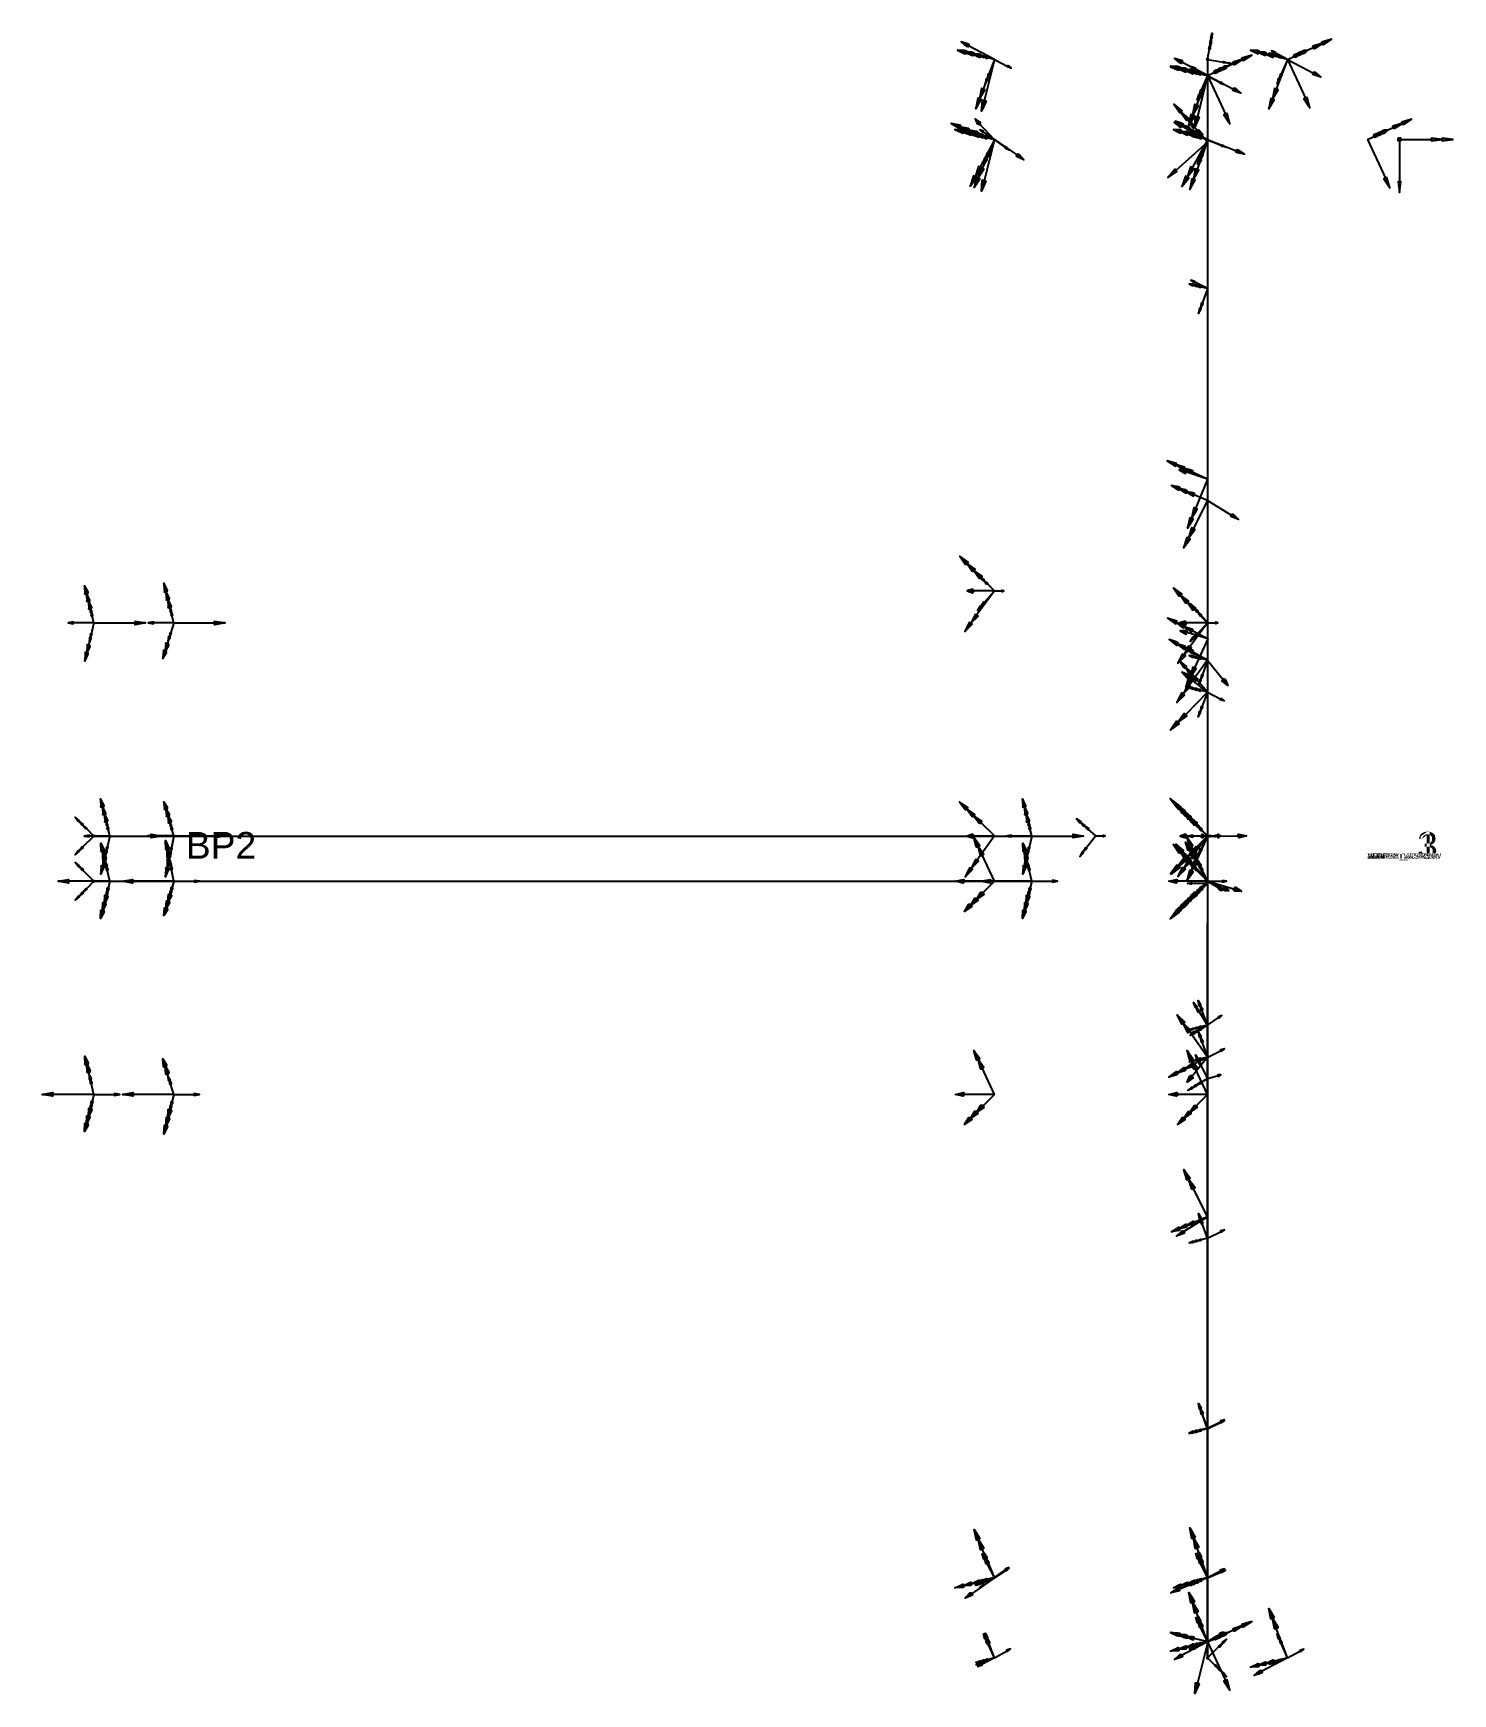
# Model space of a CAD drawing. Header units: millimetres. Extents: x -5724 to 16, y -157 to 163.
# Drawn here: x -250.4 to 16, y -156.7 to 154.9 of the extents above; entities that cross this region are included whole.
import ezdxf

# ---------------------------------------------------------------- set-up
doc = ezdxf.new("R2010")
doc.units = ezdxf.units.MM
for name, color, linetype in [('AutoDetect_15_14', 1, 'Continuous'), ('AutoDetect_16_10', 1, 'Continuous'), ('AutoDetect_17_7', 1, 'Continuous'), ('AutoDetect_18_13', 1, 'Continuous'), ('AutoDetect_18_6', 1, 'Continuous'), ('AutoDetect_19_9', 1, 'Continuous'), ('AutoDetect_20_0', 1, 'Continuous'), ('AutoDetect_20_16', 1, 'Continuous'), ('AutoDetect_20_3', 1, 'Continuous'), ('AutoDetect_22_2', 1, 'Continuous'), ('AutoDetect_23_1', 1, 'Continuous'), ('AutoDetect_26_5', 1, 'Continuous'), ('AutoDetect_27_4', 1, 'Continuous'), ('AutoDetect_53_11', 1, 'Continuous'), ('AutoDetect_54_15', 1, 'Continuous'), ('AutoDetect_57_8', 1, 'Continuous'), ('AutoDetect_59_12', 1, 'Continuous'), ('RIPPE_ID_GUID_702B9DFF_778D_48ac_A75F_BEC5E055050B', 1, 'Continuous')]:
    doc.layers.add(name, color=color, linetype=linetype)
doc.styles.get("Standard").update_dxf_attribs({"font": 'arial.ttf'})

msp = doc.modelspace()

# ---------------------------------------------------------------- texts
for tag, s, height, flags in [('ABLPKT2', '2 0.0000 0.0000 0.0000 0.0000 0.0000 0.0000 ', 0.5, 3), ('ABLPKT3', '3 0.0000 0.0000 0.0000 0.0000 0.0000 0.0000 ', 0.5, 3), ('ABLPKT6', '6 0.0000 0.0000 0.0000 0.0000 0.0000 0.0000 ', 0.5, 3), ('ABLPKT1', '1 0.0000 0.0000 0.0000 0.0000 0.0000 0.0000 ', 0.5, 3), ('ABLPKT4', '4 0.0000 0.0000 0.0000 0.0000 0.0000 0.0000 ', 0.5, 3), ('ABLPKT5', '5 0.0000 0.0000 0.0000 0.0000 0.0000 0.0000 ', 0.5, 3), ('VERF', 'AutoCAM', 1, 3), ('GRFPKT1', '1 0.0000 0.0000 0.0000 0.0000 0.0000 0.0000 ', 0.5, 3), ('GRFPKT2', '2 0.0000 0.0000 0.0000 0.0000 0.0000 0.0000 ', 0.5, 3), ('GRFPKT3', '3 0.0000 0.0000 0.0000 0.0000 0.0000 0.0000 ', 0.5, 3), ('GRFPKT4', '4 0.0000 0.0000 0.0000 0.0000 0.0000 0.0000 ', 0.5, 3), ('GRFPKT5', '5 0.0000 0.0000 0.0000 0.0000 0.0000 0.0000 ', 0.5, 3), ('GRFPKT6', '6 0.0000 0.0000 0.0000 0.0000 0.0000 0.0000 ', 0.5, 3), ('GEWICHT', '  10.0000', 1, 3), ('REFO', '10CDC', 1, 9), ('MAX_ROT_GESCHW', ' 100.0000', 1, 3), ('MAX_ROT_VERZOE', '  10.0000', 1, 3), ('MAX_ROT_BESCHL', '  10.0000', 1, 3), ('MAX_LIN_VERZOE', '  10.0000', 1, 3), ('MAX_LIN_BESCHL', '  10.0000', 1, 3), ('MAX_LIN_GESCHW', ' 100.0000', 1, 3), ('KURZB', '', 1, 3), ('DATUM', '25.5.2022', 1, 3), ('ELETYP', 'WERKSTUECK', 1, 3), ('NAME', '5011', 1, 3)]:
    msp.add_attdef(tag, (0, 0), s, height=height, dxfattribs=dict(flags=flags))
at = {"layer": 'RIPPE_ID_GUID_702B9DFF_778D_48ac_A75F_BEC5E055050B', "color": 5}
for s, p in [('BP2', (-221.75, 0)), ('BP3', (0, 0, -155)), ('BP1', (0, 0))]:
    msp.add_text(s, height=5, dxfattribs=at).set_placement(p)

# ---------------------------------------------------------------- blocks, each defined once
blk = doc.blocks.new('Kontrollpunkt')
at = {"color": 0}
for q in [(0, 6), (8, 0), (0, 0, 4)]:
    blk.add_line((0, 0), q, dxfattribs=at)
for points in [[(0.25, 8, -0.25), (-0.25, 8, -0.25), (-0.25, 8, 0.25), (0, 10, 0), (-0.25, 8, -0.25), (0.25, 8, 0.25), (0, 10, 0), (0.25, 8, -0.25), (0.25, 8, 0.25), (-0.25, 8, 0.25)], [(0.25, 6, -0.25), (-0.25, 6, -0.25), (-0.25, 6, 0.25), (0, 8, 0), (-0.25, 6, -0.25), (0.25, 6, 0.25), (0, 8, 0), (0.25, 6, -0.25), (0.25, 6, 0.25), (-0.25, 6, 0.25)], [(0.25, 0.25, 4), (-0.25, 0.25, 4), (-0.25, -0.25, 4), (0, 0, 6), (-0.25, 0.25, 4), (0.25, -0.25, 4), (0, 0, 6), (0.25, 0.25, 4), (0.25, -0.25, 4), (-0.25, -0.25, 4)], [(0.25, 0.25, 6), (-0.25, 0.25, 6), (-0.25, -0.25, 6), (0, 0, 8), (-0.25, 0.25, 6), (0.25, -0.25, 6), (0, 0, 8), (0.25, 0.25, 6), (0.25, -0.25, 6), (-0.25, -0.25, 6)], [(0.25, 0.25, 8), (-0.25, 0.25, 8), (-0.25, -0.25, 8), (0, 0, 10), (-0.25, 0.25, 8), (0.25, -0.25, 8), (0, 0, 10), (0.25, 0.25, 8), (0.25, -0.25, 8), (-0.25, -0.25, 8)], [(8, 0.25, -0.25), (8, 0.25, 0.25), (8, -0.25, 0.25), (10, 0, 0), (8, 0.25, 0.25), (8, -0.25, -0.25), (10, 0, 0), (8, 0.25, -0.25), (8, -0.25, -0.25), (8, -0.25, 0.25)]]:
    blk.add_polyline3d(points, dxfattribs=at)

# ---------------------------------------------------------------- linework, layer by layer
at = {"layer": 'AutoDetect_15_14', "color": 1}
msp.add_line((-30, 150, -145), (-30, -150, -145), dxfattribs=at)
at = {"layer": 'AutoDetect_16_10', "color": 1}
msp.add_line((-30, 149.9, -149), (-30, 31.25, -149), dxfattribs=at)
at = {"layer": 'AutoDetect_17_7', "color": 1}
msp.add_line((-30, -149.9, -149), (-30, -31.25, -149), dxfattribs=at)
at = {"layer": 'AutoDetect_18_13', "color": 1}
msp.add_line((-30, -149.9, -411), (-30, -31.25, -411), dxfattribs=at)
at = {"layer": 'AutoDetect_18_13', "color": 1, "extrusion": (1, 2.08167e-16, 2.91434e-15)}
msp.add_arc((-31.25, -384, -30), 27, 270, 315, dxfattribs=at)
at = {"layer": 'AutoDetect_18_6', "color": 1}
msp.add_line((-30, -4.25, -240), (-30, -4.25, -384), dxfattribs=at)
at = {"layer": 'AutoDetect_18_6', "color": 1, "extrusion": (-1, -2.08167e-16, -2.91434e-15)}
msp.add_arc((31.25, -384, 30), 27, 180, 225, dxfattribs=at)
at = {"layer": 'AutoDetect_19_9', "color": 1}
msp.add_line((-30, 150, -425), (-30, -150, -425), dxfattribs=at)
at = {"layer": 'AutoDetect_20_0', "color": 1}
msp.add_line((-30, 4.25, -176), (-30, 4.25, -240), dxfattribs=at)
at = {"layer": 'AutoDetect_20_0', "color": 1, "extrusion": (1, 2.08167e-16, 2.91434e-15)}
msp.add_arc((31.25, -176, -30), 27, 170.2944, 180, dxfattribs=at)
at = {"layer": 'AutoDetect_20_16', "color": 1}
msp.add_line((-30, 149.9, -411), (-30, 31.25, -411), dxfattribs=at)
at = {"layer": 'AutoDetect_20_16', "color": 1, "extrusion": (-1, 6.25888e-15, -8.27116e-15)}
msp.add_arc((-31.25, -384, 30), 27, 270, 315, dxfattribs=at)
at = {"layer": 'AutoDetect_20_3', "color": 1}
msp.add_line((-30, 4.25, -384), (-30, 4.25, -240), dxfattribs=at)
at = {"layer": 'AutoDetect_20_3', "color": 1, "extrusion": (-1, 6.25888e-15, -8.27116e-15)}
msp.add_arc((-31.25, -384, 30), 27, 315, 0, dxfattribs=at)
at = {"layer": 'AutoDetect_22_2', "color": 1}
msp.add_line((-239, 4.25, -245), (-60, 4.25, -245), dxfattribs=at)
at = {"layer": 'AutoDetect_23_1', "color": 1}
msp.add_line((-239, 4.25, -235), (-60, 4.25, -235), dxfattribs=at)
at = {"layer": 'AutoDetect_26_5', "color": 1}
msp.add_line((-239, -4.25, -245), (-60, -4.25, -245), dxfattribs=at)
at = {"layer": 'AutoDetect_27_4', "color": 1}
msp.add_line((-239, -4.25, -235), (-60, -4.25, -235), dxfattribs=at)
at = {"layer": 'AutoDetect_53_11', "color": 1}
msp.add_line((-30, 150, -245), (-30, 34.25, -245), dxfattribs=at)
at = {"layer": 'AutoDetect_54_15', "color": 1}
msp.add_line((-30, 150, -235), (-30, 34.25, -235), dxfattribs=at)
at = {"layer": 'AutoDetect_57_8', "color": 1}
msp.add_line((-30, -150, -245), (-30, -34.25, -245), dxfattribs=at)
at = {"layer": 'AutoDetect_59_12', "color": 1}
msp.add_line((-30, -150, -235), (-30, -34.25, -235), dxfattribs=at)

# ---------------------------------------------------------------- block references
at = {"layer": 'AutoDetect_15_14', "color": 1, "extrusion": (0.37687, 0.173648, 0.909844), "rotation": 180}
for p in [(142.51, -122.13, -149.35), (146.06, -91.35, -117.71), (122.61, -122.59, -132.66), (-120.95, 20.59, -168.76)]:
    msp.add_blockref('Kontrollpunkt', p, dxfattribs=at)
at = {"layer": 'AutoDetect_15_14', "color": 1, "rotation": 270}
msp.add_blockref('Kontrollpunkt', (6, 135, -135), dxfattribs=at)
at = {"layer": 'AutoDetect_16_10', "color": 1, "extrusion": (-0.696364, 0.173648, -0.696364), "xscale": 0.5, "yscale": 0.5, "zscale": 0.5, "rotation": 279.7183999161088}
msp.add_blockref('Kontrollpunkt', (-128.61, -29.31, 173.64), dxfattribs=at)
at = {"layer": 'AutoDetect_16_10', "color": 2, "extrusion": (-0.696364, 0.173648, -0.696364), "xscale": 0.5, "yscale": 0.5, "zscale": 0.5, "rotation": 279.7183999161088}
for p in [(-135.28, -61.91, 150.16), (-23.06, -81.4, 130.08)]:
    msp.add_blockref('Kontrollpunkt', p, dxfattribs=at)
at = {"layer": 'AutoDetect_16_10', "color": 1, "extrusion": (-0.743283, 0.185348, -0.642788), "xscale": 0.5, "yscale": 0.5, "zscale": 0.5, "rotation": 283.7118257682573}
msp.add_blockref('Kontrollpunkt', (-113.95, -49.5, 172.81), dxfattribs=at)
at = {"layer": 'AutoDetect_16_10', "color": 1, "extrusion": (-0.642788, 0.185348, -0.743283), "xscale": 0.5000000000000001, "yscale": 0.5000000000000001, "zscale": 0.5000000000000001, "rotation": 274.4223825593745}
msp.add_blockref('Kontrollpunkt', (-121.31, -77.23, 184.77), dxfattribs=at)
at = {"layer": 'AutoDetect_17_7', "color": 2, "extrusion": (-0.696364, -0.173648, -0.696364)}
for p, xscale, yscale, zscale, rotation in [((23.06, -81.4, 130.08), 0.5, 0.5, 0.5, 80.28160008389187), ((135.28, -61.91, 150.16), 0.5000000000000001, 0.5000000000000001, 0.5000000000000001, 80.28160008389192)]:
    msp.add_blockref('Kontrollpunkt', p, dxfattribs=dict(at, xscale=xscale, yscale=yscale, zscale=zscale, rotation=rotation))
at = {"layer": 'AutoDetect_17_7', "color": 1, "extrusion": (-0.743283, -0.185348, -0.642788), "xscale": 0.5, "yscale": 0.5, "zscale": 0.5, "rotation": 76.28817423174333}
msp.add_blockref('Kontrollpunkt', (113.95, -49.5, 172.81), dxfattribs=at)
at = {"layer": 'AutoDetect_17_7', "color": 1, "extrusion": (-0.642788, -0.185348, -0.743283), "xscale": 0.5000000000000001, "yscale": 0.5000000000000001, "zscale": 0.5000000000000001, "rotation": 85.57761744062644}
msp.add_blockref('Kontrollpunkt', (121.31, -77.23, 184.77), dxfattribs=at)
at = {"layer": 'AutoDetect_17_7', "color": 1, "extrusion": (-0.696364, -0.173648, -0.696364), "xscale": 0.5000000000000001, "yscale": 0.5000000000000001, "zscale": 0.5000000000000001, "rotation": 80.28160008389192}
msp.add_blockref('Kontrollpunkt', (128.61, -29.31, 173.64), dxfattribs=at)
at = {"layer": 'AutoDetect_18_13', "color": 2, "extrusion": (-0.650895, -0.390731, 0.650895), "xscale": 0.5, "yscale": 0.5, "zscale": 0.5, "rotation": 92.18143344660814}
msp.add_blockref('Kontrollpunkt', (11.35, -339.23, -235.78), dxfattribs=at)
at = {"layer": 'AutoDetect_18_13', "color": 2, "extrusion": (-0.738773, -0.450342, 0.501405), "xscale": 0.5, "yscale": 0.5, "zscale": 0.5, "rotation": 81.63309934150716}
msp.add_blockref('Kontrollpunkt', (19.61, -379.21, -165.34), dxfattribs=at)
at = {"layer": 'AutoDetect_18_13', "color": 2, "extrusion": (-0.696364, -0.173648, 0.696364), "xscale": 0.5, "yscale": 0.5, "zscale": 0.5, "rotation": 99.00843625762084}
for p in [(61.87, -327.25, -252.94), (96.47, -333.25, -246.75)]:
    msp.add_blockref('Kontrollpunkt', p, dxfattribs=at)
at = {"layer": 'AutoDetect_18_13', "color": 1, "extrusion": (-0.704367, -0.30115, 0.642788), "xscale": 0.5, "yscale": 0.5, "zscale": 0.5, "rotation": 97.36932352809367}
msp.add_blockref('Kontrollpunkt', (96.52, -390.31, -174.25), dxfattribs=at)
at = {"layer": 'AutoDetect_18_13', "color": 1, "extrusion": (-0.642788, -0.30115, 0.704367), "xscale": 0.5, "yscale": 0.5, "zscale": 0.5, "rotation": 91.28802641300918}
msp.add_blockref('Kontrollpunkt', (109.43, -322.8, -201.41), dxfattribs=at)
at = {"layer": 'AutoDetect_18_13', "color": 2, "extrusion": (-0.676852, -0.289385, 0.676852), "xscale": 0.5, "yscale": 0.5, "zscale": 0.5, "rotation": 94.79758689489937}
msp.add_blockref('Kontrollpunkt', (123.28, -360.3, -215.37), dxfattribs=at)
at = {"layer": 'AutoDetect_18_13', "color": 1, "extrusion": (-0.683013, -0.258819, 0.683013), "xscale": 0.5000000000000001, "yscale": 0.5000000000000001, "zscale": 0.5000000000000001, "rotation": 95.80365761511929}
msp.add_blockref('Kontrollpunkt', (115.46, -386.36, -198.9), dxfattribs=at)
at = {"layer": 'AutoDetect_18_6', "color": 1, "extrusion": (-0.564318, -0.564318, -0.60257), "rotation": 121.0719028510608}
for p in [(-46.49, -197.41, 214.84), (-18.21, -176.94, 163.94), (-18.21, -146.85, 212.1), (10.08, -197.41, 214.84)]:
    msp.add_blockref('Kontrollpunkt', p, dxfattribs=at)
at = {"layer": 'AutoDetect_18_6', "color": 1, "extrusion": (-0.650895, -0.650895, 0.390731), "rotation": 54.59259594397953}
msp.add_blockref('Kontrollpunkt', (-18.21, -362.94, -127.75), dxfattribs=at)
at = {"layer": 'AutoDetect_18_6', "color": 1, "extrusion": (-0.704294, -0.704294, 0.089109), "rotation": 71.37022046485832}
msp.add_blockref('Kontrollpunkt', (-18.21, -281.04, -0.83), dxfattribs=at)
at = {"layer": 'AutoDetect_18_6', "color": 1, "extrusion": (-0.696364, -0.696364, 0.173648), "rotation": 66.05476365705127}
msp.add_blockref('Kontrollpunkt', (-18.21, -372.52, -41.09), dxfattribs=at)
at = {"layer": 'AutoDetect_19_9', "color": 1, "extrusion": (-0.696364, 0.173648, -0.696364)}
for p in [(-128.61, -227.46, 365.91), (-135.37, -259.98, 342.37), (149.89, -309.52, 291.32)]:
    msp.add_blockref('Kontrollpunkt', p, dxfattribs=at)
at = {"layer": 'AutoDetect_19_9', "color": 1, "extrusion": (-0.633333, 0.710611, -0.306465)}
msp.add_blockref('Kontrollpunkt', (-67.09, -316.26, 228.28), dxfattribs=at)
at = {"layer": 'AutoDetect_19_9', "color": 1, "extrusion": (-0.743283, 0.185348, -0.642788)}
msp.add_blockref('Kontrollpunkt', (-114.05, -260.91, 350.24), dxfattribs=at)
at = {"layer": 'AutoDetect_20_0', "color": 1, "extrusion": (-0.683334, 0.683334, -0.257119), "xscale": 0.5, "yscale": 0.5, "zscale": 0.5, "rotation": 255.5805202094229}
msp.add_blockref('Kontrollpunkt', (13.97, -122.13, 120.48), dxfattribs=at)
at = {"layer": 'AutoDetect_20_0', "color": 1, "extrusion": (-0.642788, 0.71697, -0.269775), "xscale": 0.5000000000000001, "yscale": 0.5000000000000001, "zscale": 0.5000000000000001, "rotation": 253.1681227552125}
msp.add_blockref('Kontrollpunkt', (-7.2, -169.63, 102.54), dxfattribs=at)
at = {"layer": 'AutoDetect_20_0', "color": 1, "extrusion": (-0.71697, 0.642788, -0.269775), "xscale": 0.5, "yscale": 0.5, "zscale": 0.5, "rotation": 256.3365651818768}
msp.add_blockref('Kontrollpunkt', (30.88, -170.02, 90.02), dxfattribs=at)
at = {"layer": 'AutoDetect_20_0', "color": 2, "extrusion": (-0.578134, 0.578134, 0.575779), "xscale": 0.4999999999999999, "yscale": 0.4999999999999999, "zscale": 0.4999999999999999, "rotation": 300.1427493382129}
msp.add_blockref('Kontrollpunkt', (18.21, -210.17, -118.39), dxfattribs=at)
at = {"layer": 'AutoDetect_20_0', "color": 2, "extrusion": (-0.704416, 0.704416, -0.087156), "xscale": 0.5000000000000001, "yscale": 0.5000000000000001, "zscale": 0.5000000000000001, "rotation": 265.0189306062996}
msp.add_blockref('Kontrollpunkt', (18.21, -173.22, 39.47), dxfattribs=at)
at = {"layer": 'AutoDetect_20_0', "color": 2, "extrusion": (-0.683334, 0.683334, -0.257119), "xscale": 0.5, "yscale": 0.5, "zscale": 0.5, "rotation": 255.5805202094229}
msp.add_blockref('Kontrollpunkt', (18.21, -163.86, 68.66), dxfattribs=at)
at = {"layer": 'AutoDetect_20_16', "color": 1, "extrusion": (-0.696364, 0.173648, 0.696364), "rotation": 260.2816000838917}
for p in [(-128.61, -372.6, -216.32), (-135.28, -339.99, -239.81)]:
    msp.add_blockref('Kontrollpunkt', p, dxfattribs=at)
at = {"layer": 'AutoDetect_20_16', "color": 1, "extrusion": (-0.811753, 0.308609, 0.495799), "rotation": 256.247435802643}
msp.add_blockref('Kontrollpunkt', (-101.22, -413.14, -105.32), dxfattribs=at)
at = {"layer": 'AutoDetect_20_16', "color": 1, "extrusion": (-0.608457, 0.353893, 0.710309), "rotation": 271.914288550569}
msp.add_blockref('Kontrollpunkt', (-101.53, -327.74, -197.53), dxfattribs=at)
at = {"layer": 'AutoDetect_20_16', "color": 1, "extrusion": (-0.757064, 0.338997, 0.558512), "rotation": 273.46340585685}
msp.add_blockref('Kontrollpunkt', (-52.77, -372.48, -182.68), dxfattribs=at)
at = {"layer": 'AutoDetect_20_16', "color": 1, "extrusion": (-0.752612, 0.38983, 0.530668), "rotation": 275.7488120570111}
msp.add_blockref('Kontrollpunkt', (-22.83, -372.56, -179.45), dxfattribs=at)
at = {"layer": 'AutoDetect_20_16', "color": 1, "extrusion": (-0.530337, 0.593606, 0.605289), "rotation": 276.2290002538153}
msp.add_blockref('Kontrollpunkt', (1.55, -353.36, -214.31), dxfattribs=at)
at = {"layer": 'AutoDetect_20_3', "color": 1, "extrusion": (-0.650895, 0.650895, 0.390731), "rotation": 291.3421348077553}
for p in [(13.97, -411.55, -82.32), (18.21, -362.94, -127.75)]:
    msp.add_blockref('Kontrollpunkt', p, dxfattribs=at)
at = {"layer": 'AutoDetect_20_3', "color": 1, "extrusion": (-0.642788, 0.656791, 0.394271), "rotation": 292.0624396173009}
msp.add_blockref('Kontrollpunkt', (-9.51, -359.85, -97.14), dxfattribs=at)
at = {"layer": 'AutoDetect_20_3', "color": 1, "extrusion": (-0.656791, 0.642788, 0.394271), "rotation": 291.2153460504219}
msp.add_blockref('Kontrollpunkt', (45.92, -356.56, -95.3), dxfattribs=at)
at = {"layer": 'AutoDetect_20_3', "color": 1, "extrusion": (-0.704416, 0.704416, 0.087156), "rotation": 274.9810693937001}
msp.add_blockref('Kontrollpunkt', (18.21, -384.65, -9.34), dxfattribs=at)
at = {"layer": 'AutoDetect_20_3', "color": 1, "extrusion": (-0.696364, 0.696364, -0.173648), "rotation": 260.0396119541921}
for p in [(18.21, -334.57, 83.59), (18.21, -261.69, 70.74)]:
    msp.add_blockref('Kontrollpunkt', p, dxfattribs=at)
at = {"layer": 'AutoDetect_20_3', "color": 1, "extrusion": (-0.564318, 0.564318, -0.60257), "rotation": 238.7147033143438}
msp.add_blockref('Kontrollpunkt', (18.21, -176.94, 163.94), dxfattribs=at)
at = {"layer": 'AutoDetect_22_2', "color": 1, "extrusion": (-0.173648, 0.696364, -0.696364), "rotation": 199.7021522331673}
for p in [(221.19, -102.08, 239.44), (227.96, -133.2, 214.55), (60.1, -162.35, 184.51)]:
    msp.add_blockref('Kontrollpunkt', p, dxfattribs=at)
at = {"layer": 'AutoDetect_22_2', "color": 1, "extrusion": (-0.185348, 0.743283, -0.642788), "rotation": 201.2510859388954}
msp.add_blockref('Kontrollpunkt', (206.64, -125.24, 231.89), dxfattribs=at)
at = {"layer": 'AutoDetect_22_2', "color": 1, "extrusion": (-0.185348, 0.642788, -0.743283), "rotation": 201.2033412352537}
msp.add_blockref('Kontrollpunkt', (214.05, -141.49, 256.09), dxfattribs=at)
at = {"layer": 'AutoDetect_23_1', "color": 1, "extrusion": (-0.173648, 0.696364, 0.696364), "xscale": 0.5, "yscale": 0.5, "zscale": 0.5, "rotation": 340.2978477668326}
msp.add_blockref('Kontrollpunkt', (221.19, -242.41, -94.81), dxfattribs=at)
at = {"layer": 'AutoDetect_23_1', "color": 1, "extrusion": (-0.185348, 0.743283, 0.642788), "xscale": 0.5, "yscale": 0.5, "zscale": 0.5, "rotation": 338.7489140611045}
msp.add_blockref('Kontrollpunkt', (206.64, -242.46, -76.65), dxfattribs=at)
at = {"layer": 'AutoDetect_23_1', "color": 2, "extrusion": (-0.173648, 0.696364, 0.696364), "xscale": 0.5, "yscale": 0.5, "zscale": 0.5, "rotation": 340.2978477668327}
for p in [(227.96, -211.29, -119.71), (60.1, -182.14, -149.75)]:
    msp.add_blockref('Kontrollpunkt', p, dxfattribs=at)
at = {"layer": 'AutoDetect_23_1', "color": 1, "extrusion": (-0.185348, 0.642788, 0.743283), "xscale": 0.5, "yscale": 0.5, "zscale": 0.5, "rotation": 338.7966587647464}
msp.add_blockref('Kontrollpunkt', (214.05, -179.62, -100.69), dxfattribs=at)
at = {"layer": 'AutoDetect_26_5', "color": 1, "extrusion": (-0.185348, -0.642788, -0.743283), "rotation": 158.7966587647454}
msp.add_blockref('Kontrollpunkt', (-214.05, -141.49, 256.09), dxfattribs=at)
at = {"layer": 'AutoDetect_26_5', "color": 1, "extrusion": (-0.173648, -0.696364, -0.696364), "rotation": 160.2978477668318}
for p in [(-227.96, -133.2, 214.55), (-60.1, -162.35, 184.51), (-221.19, -102.08, 239.44)]:
    msp.add_blockref('Kontrollpunkt', p, dxfattribs=at)
at = {"layer": 'AutoDetect_26_5', "color": 1, "extrusion": (-0.185348, -0.743283, -0.642788), "rotation": 158.7489140611035}
msp.add_blockref('Kontrollpunkt', (-206.64, -125.24, 231.89), dxfattribs=at)
at = {"layer": 'AutoDetect_27_4', "color": 2, "extrusion": (-0.173648, -0.696364, 0.696364), "xscale": 0.5, "yscale": 0.5, "zscale": 0.5, "rotation": 19.70215223316817}
for p in [(-227.96, -211.29, -119.71), (-60.1, -182.14, -149.75)]:
    msp.add_blockref('Kontrollpunkt', p, dxfattribs=at)
at = {"layer": 'AutoDetect_27_4', "color": 1, "extrusion": (-0.185348, -0.642788, 0.743283), "xscale": 0.5000000000000001, "yscale": 0.5000000000000001, "zscale": 0.5000000000000001, "rotation": 21.20334123525465}
msp.add_blockref('Kontrollpunkt', (-214.05, -179.62, -100.69), dxfattribs=at)
at = {"layer": 'AutoDetect_27_4', "color": 1, "extrusion": (-0.173648, -0.696364, 0.696364), "xscale": 0.4999999999999999, "yscale": 0.4999999999999999, "zscale": 0.4999999999999999, "rotation": 19.70215223316815}
msp.add_blockref('Kontrollpunkt', (-221.19, -242.41, -94.81), dxfattribs=at)
at = {"layer": 'AutoDetect_27_4', "color": 1, "extrusion": (-0.185348, -0.743283, 0.642788), "xscale": 0.5, "yscale": 0.5, "zscale": 0.5, "rotation": 21.25108593889651}
msp.add_blockref('Kontrollpunkt', (-206.64, -242.46, -76.65), dxfattribs=at)
at = {"layer": 'AutoDetect_53_11', "color": 1, "extrusion": (-0.696364, 0.173648, -0.696364), "rotation": 279.7183999161086}
for p in [(-141.91, -169.13, 234.96), (-135.37, -130.8, 217.03)]:
    msp.add_blockref('Kontrollpunkt', p, dxfattribs=at)
at = {"layer": 'AutoDetect_53_11', "color": 1, "extrusion": (-0.743283, 0.185348, -0.642788), "rotation": 283.7118257682571}
msp.add_blockref('Kontrollpunkt', (-114.05, -123.03, 234.53), dxfattribs=at)
at = {"layer": 'AutoDetect_53_11', "color": 1, "extrusion": (-0.642788, 0.185348, -0.743283), "rotation": 274.4223825593739}
msp.add_blockref('Kontrollpunkt', (-121.4, -141.43, 256.14), dxfattribs=at)
at = {"layer": 'AutoDetect_53_11', "color": 1, "extrusion": (-0.678638, 0.280893, -0.678638), "rotation": 276.3699368888204}
msp.add_blockref('Kontrollpunkt', (-50.66, -143.68, 205.52), dxfattribs=at)
at = {"layer": 'AutoDetect_53_11', "color": 1, "extrusion": (-0.724354, 0.386064, -0.571197), "rotation": 283.9808492432937}
msp.add_blockref('Kontrollpunkt', (-18.76, -175.97, 176.05), dxfattribs=at)
at = {"layer": 'AutoDetect_54_15', "color": 1, "extrusion": (-0.687031, 0.236594, 0.687031), "xscale": 0.5, "yscale": 0.5, "zscale": 0.5, "rotation": 263.7415749220021}
msp.add_blockref('Kontrollpunkt', (-136.94, -184.99, -88.18), dxfattribs=at)
at = {"layer": 'AutoDetect_54_15', "color": 2, "extrusion": (-0.687031, 0.236594, 0.687031), "xscale": 0.5, "yscale": 0.5, "zscale": 0.5, "rotation": 263.7415749220021}
msp.add_blockref('Kontrollpunkt', (-129.22, -223.13, -106.06), dxfattribs=at)
at = {"layer": 'AutoDetect_54_15', "color": 1, "extrusion": (-0.7243, 0.249428, 0.642788), "xscale": 0.5000000000000001, "yscale": 0.5000000000000001, "zscale": 0.5000000000000001, "rotation": 260.4044160294343}
msp.add_blockref('Kontrollpunkt', (-104.85, -250.82, -66.68), dxfattribs=at)
at = {"layer": 'AutoDetect_54_15', "color": 1, "extrusion": (-0.642788, 0.249428, 0.7243), "xscale": 0.5000000000000001, "yscale": 0.5000000000000001, "zscale": 0.5000000000000001, "rotation": 268.2903658966454}
msp.add_blockref('Kontrollpunkt', (-115, -190.08, -88.28), dxfattribs=at)
at = {"layer": 'AutoDetect_54_15', "color": 2, "extrusion": (-0.696364, 0.173648, 0.696364), "xscale": 0.5000000000000001, "yscale": 0.5000000000000001, "zscale": 0.5000000000000001, "rotation": 261.4113289140453}
for p in [(-96.56, -206.96, -124.17), (-28.88, -195.2, -136.29)]:
    msp.add_blockref('Kontrollpunkt', p, dxfattribs=at)
at = {"layer": 'AutoDetect_57_8', "color": 1, "extrusion": (-0.726123, -0.379568, -0.573301), "rotation": 76.07354426548007}
msp.add_blockref('Kontrollpunkt', (19.11, -175.6, 176.38), dxfattribs=at)
at = {"layer": 'AutoDetect_57_8', "color": 1, "extrusion": (-0.679086, -0.278721, -0.679086), "rotation": 83.5743709830053}
msp.add_blockref('Kontrollpunkt', (50.82, -143.66, 205.49), dxfattribs=at)
at = {"layer": 'AutoDetect_57_8', "color": 1, "extrusion": (-0.743283, -0.185348, -0.642788), "rotation": 76.28817423174284}
msp.add_blockref('Kontrollpunkt', (114.05, -123.03, 234.53), dxfattribs=at)
at = {"layer": 'AutoDetect_57_8', "color": 1, "extrusion": (-0.642788, -0.185348, -0.743283), "rotation": 85.57761744062603}
msp.add_blockref('Kontrollpunkt', (121.4, -141.43, 256.14), dxfattribs=at)
at = {"layer": 'AutoDetect_57_8', "color": 1, "extrusion": (-0.696364, -0.173648, -0.696364), "rotation": 80.28160008389149}
for p in [(135.37, -130.8, 217.03), (141.91, -169.13, 234.96)]:
    msp.add_blockref('Kontrollpunkt', p, dxfattribs=at)
at = {"layer": 'AutoDetect_59_12', "color": 2, "extrusion": (-0.696364, -0.173648, 0.696364), "xscale": 0.5000000000000001, "yscale": 0.5000000000000001, "zscale": 0.5000000000000001, "rotation": 98.58866436608692}
for p in [(28.88, -195.2, -136.29), (96.56, -206.96, -124.17)]:
    msp.add_blockref('Kontrollpunkt', p, dxfattribs=at)
at = {"layer": 'AutoDetect_59_12', "color": 1, "extrusion": (-0.724299, -0.249428, 0.642788), "xscale": 0.5, "yscale": 0.5, "zscale": 0.5, "rotation": 99.59555678114207}
msp.add_blockref('Kontrollpunkt', (104.85, -250.82, -66.68), dxfattribs=at)
at = {"layer": 'AutoDetect_59_12', "color": 1, "extrusion": (-0.642788, -0.249428, 0.724299), "xscale": 0.5, "yscale": 0.5, "zscale": 0.5, "rotation": 91.7096184764933}
msp.add_blockref('Kontrollpunkt', (115, -190.08, -88.28), dxfattribs=at)
at = {"layer": 'AutoDetect_59_12', "color": 2, "extrusion": (-0.687031, -0.236594, 0.687031), "xscale": 0.5000000000000002, "yscale": 0.5000000000000002, "zscale": 0.5000000000000002, "rotation": 96.25840299534751}
msp.add_blockref('Kontrollpunkt', (129.22, -223.13, -106.06), dxfattribs=at)
at = {"layer": 'AutoDetect_59_12', "color": 1, "extrusion": (-0.687031, -0.236594, 0.687031), "xscale": 0.5000000000000001, "yscale": 0.5000000000000001, "zscale": 0.5000000000000001, "rotation": 96.25840299534751}
msp.add_blockref('Kontrollpunkt', (136.94, -184.99, -88.18), dxfattribs=at)
at = {"layer": 'RIPPE_ID_GUID_702B9DFF_778D_48ac_A75F_BEC5E055050B', "color": 2, "extrusion": (0.173205, 0.984886, 0), "xscale": 0.5000000000000001, "yscale": 0.5000000000000001, "zscale": 0.5000000000000001, "rotation": 90}
for p in [(55.53, -245, 142.54), (55.53, -235, 142.54)]:
    msp.add_blockref('Kontrollpunkt', p, dxfattribs=at)
at = {"layer": 'RIPPE_ID_GUID_702B9DFF_778D_48ac_A75F_BEC5E055050B', "color": 2, "extrusion": (-0.707107, 0.707107, -1.7271e-15), "xscale": 0.5000000000000001, "yscale": 0.5000000000000001, "zscale": 0.5000000000000001, "rotation": 269.9999999999999}
for p in [(165.99, -245, 172), (165.99, -235, 172)]:
    msp.add_blockref('Kontrollpunkt', p, dxfattribs=at)
at = {"layer": 'RIPPE_ID_GUID_702B9DFF_778D_48ac_A75F_BEC5E055050B', "color": 2, "extrusion": (-0.707107, -0.707107, 1.7271e-15), "xscale": 0.5000000000000001, "yscale": 0.5000000000000001, "zscale": 0.5000000000000001, "rotation": 89.9999999999999}
for p in [(-165.99, -245, 172), (-165.99, -235, 172), (-18.21, -176, 24.22)]:
    msp.add_blockref('Kontrollpunkt', p, dxfattribs=at)
at = {"layer": 'RIPPE_ID_GUID_702B9DFF_778D_48ac_A75F_BEC5E055050B', "color": 2, "extrusion": (-0.547407, -0.539572, -0.639693), "xscale": 0.5, "yscale": 0.5, "zscale": 0.5, "rotation": 122.2329414799546}
msp.add_blockref('Kontrollpunkt', (-17.76, -116.03, 128.6), dxfattribs=at)
at = {"layer": 'RIPPE_ID_GUID_702B9DFF_778D_48ac_A75F_BEC5E055050B', "color": 2, "extrusion": (-0.57735, -0.57735, 0.57735), "xscale": 0.5000000000000001, "yscale": 0.5000000000000001, "zscale": 0.5000000000000001, "rotation": 60.00000000000012}
msp.add_blockref('Kontrollpunkt', (-18.21, -209.94, -118.79), dxfattribs=at)
at = {"layer": 'RIPPE_ID_GUID_702B9DFF_778D_48ac_A75F_BEC5E055050B', "color": 2, "extrusion": (0.707107, -0.707107, 0), "xscale": 0.5000000000000001, "yscale": 0.5000000000000001, "zscale": 0.5000000000000001, "rotation": 270}
for p in [(-127.28, -245, 84.85), (-127.28, -235, 84.85)]:
    msp.add_blockref('Kontrollpunkt', p, dxfattribs=at)

msp.set_redraw_order([(e.dxf.handle, doc.entitydb.next_handle()) for e in msp.query("TEXT MTEXT ATTDEF DIMENSION ARC_DIMENSION")])  # texts and dimensions are drawn at this point

doc.saveas('drawing.dxf')
